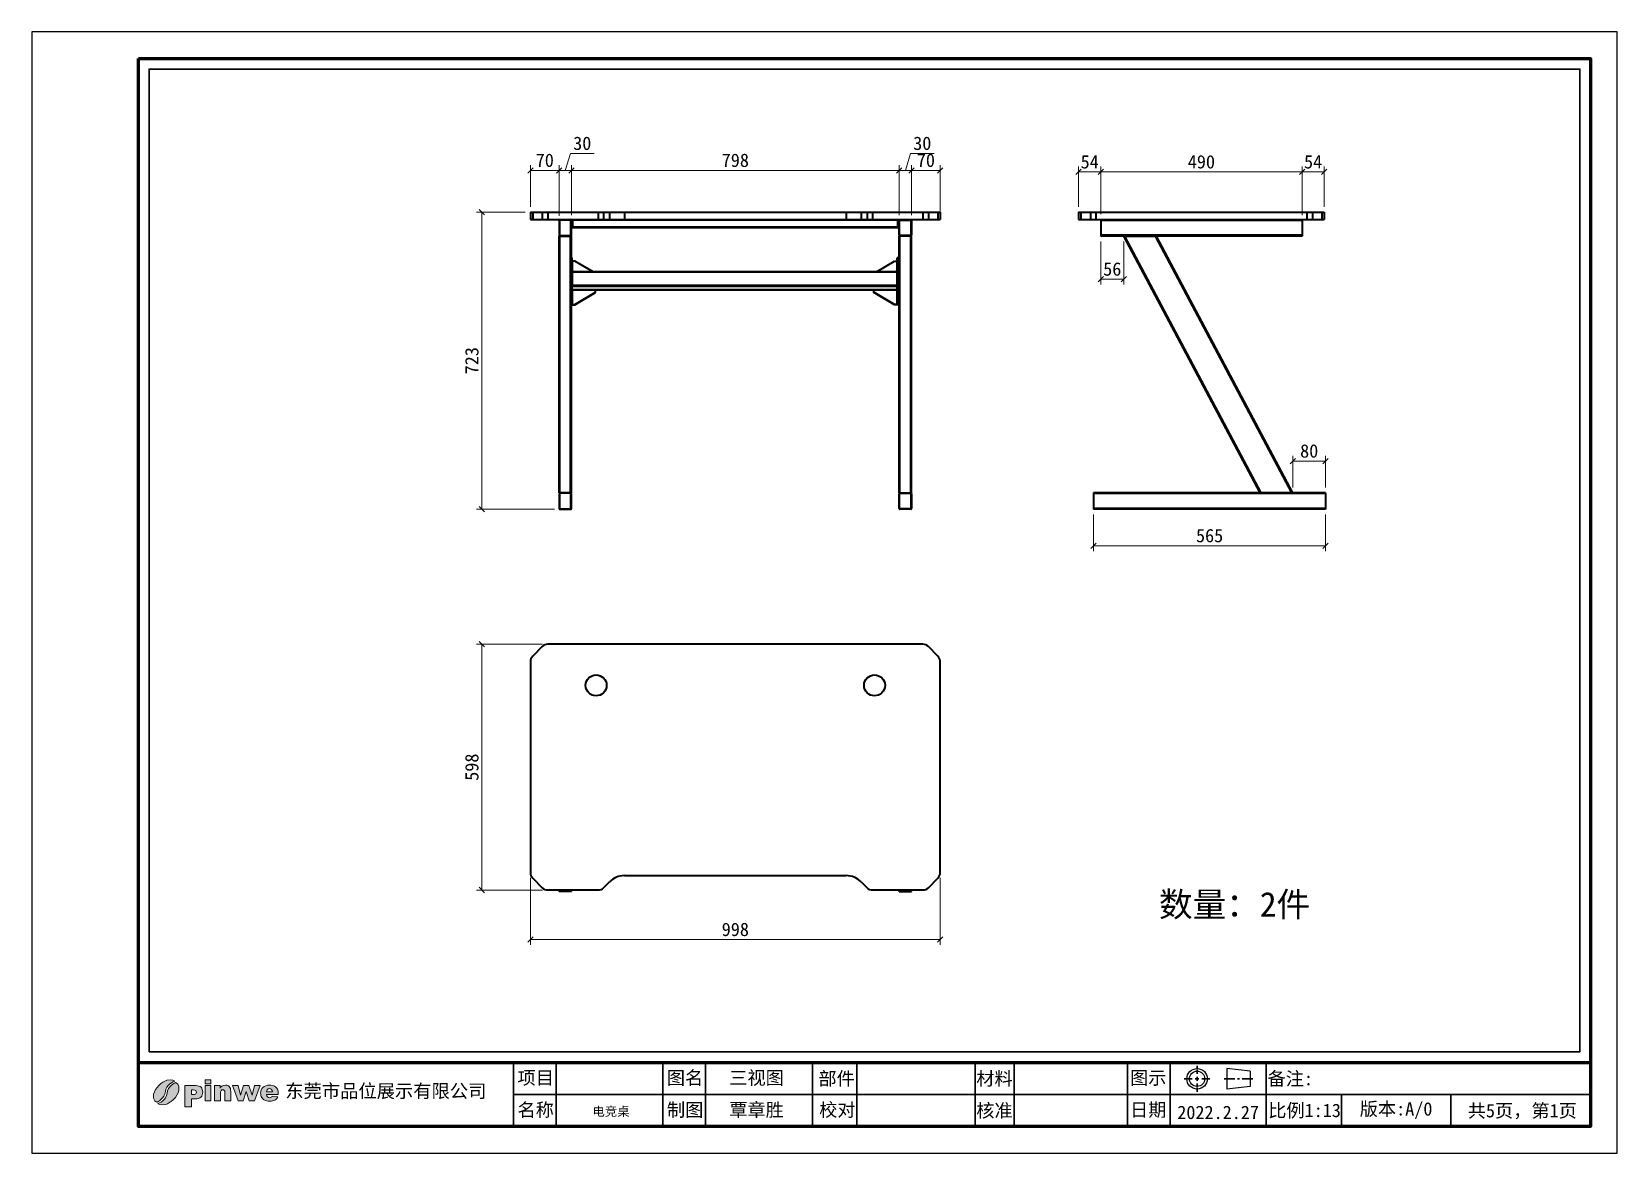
# Model space of a CAD drawing. Header units: inches. Extents: x 21728 to 86065, y -20660 to 1996.
# Drawn here: x 72700 to 76561, y -11363 to -8633 of the extents above; entities that cross this region are included whole.
import ezdxf

# ---------------------------------------------------------------- set-up
doc = ezdxf.new("R2010")
doc.units = ezdxf.units.IN
doc.header["$MEASUREMENT"] = 0
doc.linetypes.add('CENTER2', pattern=[28.575, 19.05, -3.175, 3.175, -3.175])
doc.layers.add('_U+56FE_U+5C42 1', color=7, linetype='Continuous')
doc.layers.add('图框', color=5, linetype='Continuous', lineweight=60)
doc.layers.add('轮廓线', color=7, linetype='Continuous', lineweight=30)
doc.styles.add('ee', font='simfang.ttf')
doc.styles.get("Standard").update_dxf_attribs({"font": 'arial.ttf'})
doc.styles.add('宋体', font='')
doc.styles.add('样式 1', font='')
doc.styles.get('宋体').set_extended_font_data('SimSun')
doc.styles.get('样式 1').set_extended_font_data('SimSun')
doc.dimstyles.new('1-13', dxfattribs={"dimscale": 13, "dimtxt": 2.5, "dimasz": 1, "dimexe": 1, "dimexo": 1, "dimtad": 1, "dimdec": 1, "dimdsep": 46, "dimtxsty": '宋体', "dimblk": 'OBLIQUE', "dimcen": 2.5, "dimclrd": 3, "dimclre": 3, "dimclrt": 256, "dimadec": 0, "dimazin": 0, "dimtfac": 1, "dimtdec": 1, "dimtmove": 1, "dimatfit": 3, "dimfxl": 0, "dimlwd": 9, "dimlwe": 9, "dimarcsym": 0})

msp = doc.modelspace()

# ---------------------------------------------------------------- texts
at = {"color": 7, "lineweight": 15, "insert": (75445.28, -10710.83), "char_height": 60, "width": 627.26, "attachment_point": 4, "style": 'ee'}
msp.add_mtext('\\P数量：2件', dxfattribs=at)
at = {"insert": (73317.56, -11195.44, 4.19), "char_height": 32.6475, "width": 2159.7973, "attachment_point": 1}
msp.add_mtext('{\\fSimSun|b0|i0|c134|p2;东莞市品位展示有限公司}', dxfattribs=at)
at = {"layer": '轮廓线', "attachment_point": 5, "style": '样式 1'}
for s, insert, char_height, width in [('{\\fSimSun|b1|i0|c134|p2;项目}', (73927.49, -11181.34), 32.5, 243.381), ('{\\fSimSun|b1|i0|c134|p2;图名}', (74291.09, -11181.34), 32.5, 243.381), ('{\\fSimSun|b1|i0|c134|p2;三视图}', (74465.28, -11181.34), 32.5, 243.381), ('{\\fSimSun|b1|i0|c134|p2;部件}', (74660.22, -11183.29), 32.5, 243.381), ('{\\fSimSun|b1|i0|c134|p2;材料}', (75044.67, -11183.18), 32.5, 243.381), ('{\\fSimSun|b1|i0|c134|p2;图示}', (75418.96, -11181.34), 32.5, 243.381), ('{\\fSimSun|b1|i0|c134|p2;备注:}', (75764.81, -11183.4), 32.5, 243.381), ('{\\fSimSun|b1|i0|c134|p2;版本:A/0}', (76022.56, -11259.34), 32.5, 266.0746), ('{\\fSimSun|b1|i0|c134|p2;名称}', (73927.42, -11259.34), 32.5, 243.381), ('{\\fSimSun|b1|i0|c134|p2;电竞桌}', (74110.88, -11262.54), 22.1, 287.4783), ('{\\fSimSun|b1|i0|c134|p2;制图}', (74291.42, -11259.34), 32.5, 243.381), ('{\\fSimSun|b1|i0|c134|p2;覃章胜}', (74465.28, -11259.34), 32.5, 243.381), ('{\\fSimSun|b1|i0|c134|p2;校对}', (74662.07, -11259.34), 32.5, 243.381), ('{\\fSimSun|b1|i0|c134|p2;核准}', (75044.67, -11261.18), 32.5, 243.381), ('{\\fSimSun|b1|i0|c134|p2;日期}', (75418.96, -11259.34), 32.5, 243.381), ('{\\fSimSun|b1|i0|c134|p2;2022.2.27}', (75589.22, -11264.06), 32.5, 234), ('{\\fSimSun|b1|i0|c134|p2;比例1:13}', (75799.66, -11260.79), 32.5, 220.1581), ('{\\fSimSun|b1|i0|c134|p2;共5页，第1页}', (76329.92, -11262.04), 32.5, 373.8129)]:
    msp.add_mtext(s, dxfattribs=dict(at, insert=insert, char_height=char_height, width=width))

# ---------------------------------------------------------------- blocks, each defined once
blk = doc.blocks.new('_Oblique')
at = {"color": 0, "linetype": 'ByBlock', "lineweight": -2}
blk.add_line((-0.5, -0.5), (0.5, 0.5), dxfattribs=at)
blk = doc.blocks.new('*D232')
at = {"color": 3, "lineweight": 9, "transparency": 16777216}
for p, q in [((73914.6, -10693.2), (73914.6, -10855.9)), ((74912.6, -10693.2), (74912.6, -10855.9)), ((73914.6, -10842.9), (74912.6, -10842.9))]:
    blk.add_line(p, q, dxfattribs=at)
at = {"layer": 'Defpoints', "color": 0, "transparency": 16777216}
for p in [(73914.6, -10680.2), (74912.6, -10680.2), (74912.6, -10842.9)]:
    blk.add_point(p, dxfattribs=at)
at = {"color": 3, "lineweight": 9, "transparency": 16777216, "xscale": 13, "yscale": 13, "zscale": 13, "rotation": 180}
blk.add_blockref('_Oblique', (73914.6, -10842.9), dxfattribs=at)
at = {"color": 3, "lineweight": 9, "transparency": 16777216, "xscale": 13, "yscale": 13, "zscale": 13}
blk.add_blockref('_Oblique', (74912.6, -10842.9), dxfattribs=at)
at = {"transparency": 16777216, "insert": (74413.6, -10818.6), "char_height": 32.5, "attachment_point": 5, "style": '宋体'}
blk.add_mtext('998', dxfattribs=at)
blk = doc.blocks.new('*D233')
at = {"color": 3, "lineweight": 9, "transparency": 16777216}
for p, q in [((73943.8, -10124.5), (73783.5, -10124.5)), ((73796.5, -10722.5), (73796.5, -10124.5)), ((73943.8, -10722.5), (73783.5, -10722.5))]:
    blk.add_line(p, q, dxfattribs=at)
at = {"layer": 'Defpoints', "color": 0, "transparency": 16777216}
for p in [(73796.5, -10124.5), (73956.8, -10124.5), (73956.8, -10722.5)]:
    blk.add_point(p, dxfattribs=at)
at = {"color": 3, "lineweight": 9, "transparency": 16777216, "xscale": 13, "yscale": 13, "zscale": 13}
for p, rotation in [((73796.5, -10124.5), 90), ((73796.5, -10722.5), 270)]:
    blk.add_blockref('_Oblique', p, dxfattribs=dict(at, rotation=rotation))
at = {"transparency": 16777216, "insert": (73772.1, -10423.5), "char_height": 32.5, "attachment_point": 5, "rotation": 90, "style": '宋体'}
blk.add_mtext('598', dxfattribs=at)
blk = doc.blocks.new('*D234')
at = {"color": 3, "lineweight": 9, "transparency": 16777216}
for p, q in [((73901.6, -9072.7), (73783.5, -9072.7)), ((73796.5, -9795.7), (73796.5, -9072.7)), ((73973.6, -9795.7), (73783.5, -9795.7))]:
    blk.add_line(p, q, dxfattribs=at)
at = {"layer": 'Defpoints', "color": 0, "transparency": 16777216}
for p in [(73796.5, -9072.7), (73914.6, -9072.7), (73986.6, -9795.7)]:
    blk.add_point(p, dxfattribs=at)
at = {"color": 3, "lineweight": 9, "transparency": 16777216, "xscale": 13, "yscale": 13, "zscale": 13}
for p, rotation in [((73796.5, -9072.7), 90), ((73796.5, -9795.7), 270)]:
    blk.add_blockref('_Oblique', p, dxfattribs=dict(at, rotation=rotation))
at = {"transparency": 16777216, "insert": (73772.1, -9434.2), "char_height": 32.5, "attachment_point": 5, "rotation": 90, "style": '宋体'}
blk.add_mtext('723', dxfattribs=at)
blk = doc.blocks.new('*D235')
at = {"color": 3, "lineweight": 9, "transparency": 16777216}
for p, q in [((75303.5, -9143.6), (75303.5, -9248.6)), ((75359.5, -9143.6), (75359.5, -9248.6)), ((75303.5, -9235.6), (75359.5, -9235.6))]:
    blk.add_line(p, q, dxfattribs=at)
at = {"layer": 'Defpoints', "color": 0, "transparency": 16777216}
for p in [(75303.5, -9130.6), (75359.5, -9130.6), (75359.5, -9235.6)]:
    blk.add_point(p, dxfattribs=at)
at = {"color": 3, "lineweight": 9, "transparency": 16777216, "xscale": 13, "yscale": 13, "zscale": 13, "rotation": 180}
blk.add_blockref('_Oblique', (75303.5, -9235.6), dxfattribs=at)
at = {"color": 3, "lineweight": 9, "transparency": 16777216, "xscale": 13, "yscale": 13, "zscale": 13}
blk.add_blockref('_Oblique', (75359.5, -9235.6), dxfattribs=at)
at = {"transparency": 16777216, "insert": (75331.5, -9211.2), "char_height": 32.5, "attachment_point": 5, "style": '宋体'}
blk.add_mtext('56', dxfattribs=at)
blk = doc.blocks.new('*D236')
at = {"color": 3, "lineweight": 9, "transparency": 16777216}
for p, q in [((75771, -9742.7), (75771, -9665.4)), ((75851, -9678.4), (75771, -9678.4)), ((75851, -9742.7), (75851, -9665.4))]:
    blk.add_line(p, q, dxfattribs=at)
at = {"layer": 'Defpoints', "color": 0, "transparency": 16777216}
for p in [(75771, -9678.4), (75771, -9755.7), (75851, -9755.7)]:
    blk.add_point(p, dxfattribs=at)
at = {"color": 3, "lineweight": 9, "transparency": 16777216, "xscale": 13, "yscale": 13, "zscale": 13, "rotation": 180}
blk.add_blockref('_Oblique', (75771, -9678.4), dxfattribs=at)
at = {"color": 3, "lineweight": 9, "transparency": 16777216, "xscale": 13, "yscale": 13, "zscale": 13}
blk.add_blockref('_Oblique', (75851, -9678.4), dxfattribs=at)
at = {"transparency": 16777216, "insert": (75811, -9654), "char_height": 32.5, "attachment_point": 5, "style": '宋体'}
blk.add_mtext('80', dxfattribs=at)
blk = doc.blocks.new('*D237')
at = {"color": 3, "lineweight": 9, "transparency": 16777216}
for p, q in [((75286, -9808.7), (75286, -9897.4)), ((75851, -9808.7), (75851, -9897.4)), ((75286, -9884.4), (75851, -9884.4))]:
    blk.add_line(p, q, dxfattribs=at)
at = {"layer": 'Defpoints', "color": 0, "transparency": 16777216}
for p in [(75286, -9795.7), (75851, -9795.7), (75851, -9884.4)]:
    blk.add_point(p, dxfattribs=at)
at = {"color": 3, "lineweight": 9, "transparency": 16777216, "xscale": 13, "yscale": 13, "zscale": 13, "rotation": 180}
blk.add_blockref('_Oblique', (75286, -9884.4), dxfattribs=at)
at = {"color": 3, "lineweight": 9, "transparency": 16777216, "xscale": 13, "yscale": 13, "zscale": 13}
blk.add_blockref('_Oblique', (75851, -9884.4), dxfattribs=at)
at = {"transparency": 16777216, "insert": (75568.5, -9860), "char_height": 32.5, "attachment_point": 5, "style": '宋体'}
blk.add_mtext('565', dxfattribs=at)
blk = doc.blocks.new('*D238')
at = {"color": 3, "lineweight": 9, "transparency": 16777216}
for p, q in [((75249.5, -9059.6), (75249.5, -8961.6)), ((75249.5, -8974.6), (75303.5, -8974.6)), ((75303.5, -9077.6), (75303.5, -8961.6))]:
    blk.add_line(p, q, dxfattribs=at)
at = {"layer": 'Defpoints', "color": 0, "transparency": 16777216}
for p in [(75303.5, -8974.6), (75249.5, -9072.6), (75303.5, -9090.6)]:
    blk.add_point(p, dxfattribs=at)
at = {"color": 3, "lineweight": 9, "transparency": 16777216, "xscale": 13, "yscale": 13, "zscale": 13, "rotation": 180}
blk.add_blockref('_Oblique', (75249.5, -8974.6), dxfattribs=at)
at = {"color": 3, "lineweight": 9, "transparency": 16777216, "xscale": 13, "yscale": 13, "zscale": 13}
blk.add_blockref('_Oblique', (75303.5, -8974.6), dxfattribs=at)
at = {"transparency": 16777216, "insert": (75276.5, -8950.2), "char_height": 32.5, "attachment_point": 5, "style": '宋体'}
blk.add_mtext('54', dxfattribs=at)
blk = doc.blocks.new('*D243')
at = {"color": 3, "lineweight": 9, "transparency": 16777216}
for p, q in [((75303.5, -9077.6), (75303.5, -8961.6)), ((75303.5, -8974.6), (75793.5, -8974.6)), ((75793.5, -9079.6), (75793.5, -8961.6))]:
    blk.add_line(p, q, dxfattribs=at)
at = {"layer": 'Defpoints', "color": 0, "transparency": 16777216}
for p in [(75793.5, -8974.6), (75303.5, -9090.6), (75793.5, -9092.6)]:
    blk.add_point(p, dxfattribs=at)
at = {"color": 3, "lineweight": 9, "transparency": 16777216, "xscale": 13, "yscale": 13, "zscale": 13, "rotation": 180}
blk.add_blockref('_Oblique', (75303.5, -8974.6), dxfattribs=at)
at = {"color": 3, "lineweight": 9, "transparency": 16777216, "xscale": 13, "yscale": 13, "zscale": 13}
blk.add_blockref('_Oblique', (75793.5, -8974.6), dxfattribs=at)
at = {"transparency": 16777216, "insert": (75548.5, -8950.2), "char_height": 32.5, "attachment_point": 5, "style": '宋体'}
blk.add_mtext('490', dxfattribs=at)
blk = doc.blocks.new('*D244')
at = {"color": 3, "lineweight": 9, "transparency": 16777216}
for p, q in [((75793.5, -9079.6), (75793.5, -8961.6)), ((75793.5, -8974.6), (75847.5, -8974.6)), ((75847.5, -9059.6), (75847.5, -8961.6))]:
    blk.add_line(p, q, dxfattribs=at)
at = {"layer": 'Defpoints', "color": 0, "transparency": 16777216}
for p in [(75847.5, -8974.6), (75847.5, -9072.6), (75793.5, -9092.6)]:
    blk.add_point(p, dxfattribs=at)
at = {"color": 3, "lineweight": 9, "transparency": 16777216, "xscale": 13, "yscale": 13, "zscale": 13, "rotation": 180}
blk.add_blockref('_Oblique', (75793.5, -8974.6), dxfattribs=at)
at = {"color": 3, "lineweight": 9, "transparency": 16777216, "xscale": 13, "yscale": 13, "zscale": 13}
blk.add_blockref('_Oblique', (75847.5, -8974.6), dxfattribs=at)
at = {"transparency": 16777216, "insert": (75820.5, -8950.2), "char_height": 32.5, "attachment_point": 5, "style": '宋体'}
blk.add_mtext('54', dxfattribs=at)
blk = doc.blocks.new('*D245')
at = {"color": 3, "lineweight": 9, "transparency": 16777216}
for p, q in [((73914.6, -9059.7), (73914.6, -8957.9)), ((73914.6, -8970.9), (73984.6, -8970.9)), ((73984.6, -9081.8), (73984.6, -8957.9))]:
    blk.add_line(p, q, dxfattribs=at)
at = {"layer": 'Defpoints', "color": 0, "transparency": 16777216}
for p in [(73984.6, -8970.9), (73914.6, -9072.7), (73984.6, -9094.8)]:
    blk.add_point(p, dxfattribs=at)
at = {"color": 3, "lineweight": 9, "transparency": 16777216, "xscale": 13, "yscale": 13, "zscale": 13, "rotation": 180}
blk.add_blockref('_Oblique', (73914.6, -8970.9), dxfattribs=at)
at = {"color": 3, "lineweight": 9, "transparency": 16777216, "xscale": 13, "yscale": 13, "zscale": 13}
blk.add_blockref('_Oblique', (73984.6, -8970.9), dxfattribs=at)
at = {"transparency": 16777216, "insert": (73949.6, -8946.5), "char_height": 32.5, "attachment_point": 5, "style": '宋体'}
blk.add_mtext('70', dxfattribs=at)
blk = doc.blocks.new('*D239')
at = {"color": 3, "lineweight": 9, "transparency": 16777216}
for p, q in [((73999.6, -8970.9), (74012, -8929.5)), ((74012, -8929.5), (74069.6, -8929.5)), ((73984.6, -9081.8), (73984.6, -8957.9)), ((73984.6, -8970.9), (74014.6, -8970.9)), ((74014.6, -9079.7), (74014.6, -8957.9))]:
    blk.add_line(p, q, dxfattribs=at)
at = {"layer": 'Defpoints', "color": 0, "transparency": 16777216}
for p in [(74014.6, -8970.9), (73984.6, -9094.8), (74014.6, -9092.7)]:
    blk.add_point(p, dxfattribs=at)
at = {"color": 3, "lineweight": 9, "transparency": 16777216, "xscale": 13, "yscale": 13, "zscale": 13, "rotation": 180}
blk.add_blockref('_Oblique', (73984.6, -8970.9), dxfattribs=at)
at = {"color": 3, "lineweight": 9, "transparency": 16777216, "xscale": 13, "yscale": 13, "zscale": 13}
blk.add_blockref('_Oblique', (74014.6, -8970.9), dxfattribs=at)
at = {"transparency": 16777216, "insert": (74040.8, -8905.1), "char_height": 32.5, "attachment_point": 5, "style": '宋体'}
blk.add_mtext('30', dxfattribs=at)
blk = doc.blocks.new('*D240')
at = {"color": 3, "lineweight": 9, "transparency": 16777216}
for p, q in [((74014.6, -9079.7), (74014.6, -8957.9)), ((74014.6, -8970.9), (74812.6, -8970.9)), ((74812.6, -9079.5), (74812.6, -8957.9))]:
    blk.add_line(p, q, dxfattribs=at)
at = {"layer": 'Defpoints', "color": 0, "transparency": 16777216}
for p in [(74812.6, -8970.9), (74014.6, -9092.7), (74812.6, -9092.5)]:
    blk.add_point(p, dxfattribs=at)
at = {"color": 3, "lineweight": 9, "transparency": 16777216, "xscale": 13, "yscale": 13, "zscale": 13, "rotation": 180}
blk.add_blockref('_Oblique', (74014.6, -8970.9), dxfattribs=at)
at = {"color": 3, "lineweight": 9, "transparency": 16777216, "xscale": 13, "yscale": 13, "zscale": 13}
blk.add_blockref('_Oblique', (74812.6, -8970.9), dxfattribs=at)
at = {"transparency": 16777216, "insert": (74413.6, -8946.5), "char_height": 32.5, "attachment_point": 5, "style": '宋体'}
blk.add_mtext('798', dxfattribs=at)
blk = doc.blocks.new('*D241')
at = {"color": 3, "lineweight": 9, "transparency": 16777216}
for p, q in [((74827.6, -8970.9), (74840, -8929.5)), ((74840, -8929.5), (74897.6, -8929.5)), ((74812.6, -9079.5), (74812.6, -8957.9)), ((74812.6, -8970.9), (74842.6, -8970.9)), ((74842.6, -9079.7), (74842.6, -8957.9))]:
    blk.add_line(p, q, dxfattribs=at)
at = {"layer": 'Defpoints', "color": 0, "transparency": 16777216}
for p in [(74842.6, -8970.9), (74812.6, -9092.5), (74842.6, -9092.7)]:
    blk.add_point(p, dxfattribs=at)
at = {"color": 3, "lineweight": 9, "transparency": 16777216, "xscale": 13, "yscale": 13, "zscale": 13, "rotation": 180}
blk.add_blockref('_Oblique', (74812.6, -8970.9), dxfattribs=at)
at = {"color": 3, "lineweight": 9, "transparency": 16777216, "xscale": 13, "yscale": 13, "zscale": 13}
blk.add_blockref('_Oblique', (74842.6, -8970.9), dxfattribs=at)
at = {"transparency": 16777216, "insert": (74868.8, -8905.1), "char_height": 32.5, "attachment_point": 5, "style": '宋体'}
blk.add_mtext('30', dxfattribs=at)
blk = doc.blocks.new('*D242')
at = {"color": 3, "lineweight": 9, "transparency": 16777216}
for p, q in [((74842.6, -9079.7), (74842.6, -8957.9)), ((74842.6, -8970.9), (74912.6, -8970.9)), ((74912.6, -9077.7), (74912.6, -8957.9))]:
    blk.add_line(p, q, dxfattribs=at)
at = {"layer": 'Defpoints', "color": 0, "transparency": 16777216}
for p in [(74912.6, -8970.9), (74842.6, -9092.7), (74912.6, -9090.7)]:
    blk.add_point(p, dxfattribs=at)
at = {"color": 3, "lineweight": 9, "transparency": 16777216, "xscale": 13, "yscale": 13, "zscale": 13, "rotation": 180}
blk.add_blockref('_Oblique', (74842.6, -8970.9), dxfattribs=at)
at = {"color": 3, "lineweight": 9, "transparency": 16777216, "xscale": 13, "yscale": 13, "zscale": 13}
blk.add_blockref('_Oblique', (74912.6, -8970.9), dxfattribs=at)
at = {"transparency": 16777216, "insert": (74877.6, -8946.5), "char_height": 32.5, "attachment_point": 5, "style": '宋体'}
blk.add_mtext('70', dxfattribs=at)

# ---------------------------------------------------------------- dimensions: what is measured, and where the dimension line sits
at = {"color": 1}
for base, p1, p2, picture, middle in [((74014.56, -8970.9), (73984.56, -9094.81), (74014.56, -9092.7), '*D239', (74020.11, -8905.09)), ((74842.56, -8970.9), (74812.56, -9092.54), (74842.56, -9092.7), '*D241', (74848.12, -8905.09)), ((73984.56, -8970.9), (73914.56, -9072.7), (73984.56, -9094.81), '*D245', (73949.56, -8946.52)), ((74812.56, -8970.9), (74014.56, -9092.7), (74812.56, -9092.54), '*D240', (74413.56, -8946.52)), ((74912.56, -8970.9), (74842.56, -9092.7), (74912.56, -9090.7), '*D242', (74877.56, -8946.52)), ((75793.53, -8974.59), (75303.53, -9090.6), (75793.53, -9092.6), '*D243', (75548.53, -8950.22)), ((75771, -9678.38), (75851, -9755.71), (75771, -9755.71), '*D236', (75811, -9654)), ((75851, -9884.39), (75286, -9795.71), (75851, -9795.71), '*D237', (75568.5, -9860.01)), ((74912.56, -10842.93), (73914.56, -10680.18), (74912.56, -10680.18), '*D232', (74413.56, -10818.55))]:
    dim = msp.add_linear_dim(base=base, p1=p1, p2=p2, dimstyle='1-13', dxfattribs=at)
    dim.commit()
    dim.dimension.update_dxf_attribs({"geometry": picture, "text_midpoint": middle})
for base, p1, p2, picture, middle in [((75303.53, -8974.59), (75249.53, -9072.6), (75303.53, -9090.6), '*D238', (75276.53, -8974.59)), ((75847.53, -8974.59), (75793.53, -9092.6), (75847.53, -9072.6), '*D244', (75820.53, -8974.59)), ((75359.53, -9235.57), (75303.53, -9130.6), (75359.53, -9130.6), '*D235', (75331.53, -9235.57))]:
    dim = msp.add_linear_dim(base=base, p1=p1, p2=p2, dimstyle='1-13', dxfattribs=at)
    dim.commit()
    dim.dimension.update_dxf_attribs({"geometry": picture, "text_midpoint": middle, "dimtype": 160})
for base, p1, p2, picture, middle in [((73796.45, -9072.7), (73986.56, -9795.71), (73914.56, -9072.7), '*D234', (73772.08, -9434.21)), ((73796.45, -10124.46), (73956.84, -10722.46), (73956.84, -10124.46), '*D233', (73772.08, -10423.46))]:
    dim = msp.add_linear_dim(base=base, p1=p1, p2=p2, angle=90, dimstyle='1-13', dxfattribs=at)
    dim.commit()
    dim.dimension.update_dxf_attribs({"geometry": picture, "text_midpoint": middle})

# ---------------------------------------------------------------- hatches: boundary and pattern name
h = msp.add_hatch(color=256)
h.dxf.hatch_style = 1
edge = h.paths.add_edge_path()
edge.add_spline(control_points=[(73300.75, -11220.55), (73300.75, -11220.55), (73272.19, -11220.55), (73272.19, -11220.55), (73272.45, -11222.83), (73273.06, -11224.53), (73274.05, -11225.65), (73275.42, -11227.26), (73277.23, -11228.06), (73279.44, -11228.06), (73280.85, -11228.06), (73282.19, -11227.72), (73283.44, -11227.02), (73284.21, -11226.58), (73285.05, -11225.81), (73285.93, -11224.7), (73285.93, -11224.7), (73299.96, -11225.99), (73299.96, -11225.99), (73297.81, -11229.71), (73295.22, -11232.39), (73292.19, -11234), (73289.16, -11235.62), (73284.81, -11236.43), (73279.15, -11236.43), (73274.22, -11236.43), (73270.35, -11235.74), (73267.53, -11234.35), (73264.71, -11232.96), (73262.38, -11230.76), (73260.52, -11227.74), (73258.67, -11224.71), (73257.74, -11221.16), (73257.74, -11217.08), (73257.74, -11211.27), (73259.6, -11206.56), (73263.32, -11202.97), (73267.03, -11199.38), (73272.17, -11197.58), (73278.72, -11197.58), (73284.04, -11197.58), (73288.22, -11198.39), (73291.3, -11200), (73294.38, -11201.61), (73296.73, -11203.93), (73298.34, -11207), (73299.95, -11210.05), (73300.75, -11214.04), (73300.75, -11218.94), (73300.75, -11218.94), (73300.75, -11220.55), (73300.75, -11220.55)], knot_values=[0, 0, 0, 0, 1, 1, 1, 2, 2, 2, 3, 3, 3, 4, 4, 4, 5, 5, 5, 6, 6, 6, 7, 7, 7, 8, 8, 8, 9, 9, 9, 10, 10, 10, 11, 11, 11, 12, 12, 12, 13, 13, 13, 14, 14, 14, 15, 15, 15, 16, 16, 16, 17, 17, 17, 17], degree=3, periodic=0)
edge = h.paths.add_edge_path(flags=16)
edge.add_spline(control_points=[(73286.29, -11213.75), (73286.02, -11210.98), (73285.26, -11209), (73284.06, -11207.81), (73282.85, -11206.62), (73281.28, -11206.02), (73279.31, -11206.02), (73277.05, -11206.02), (73275.23, -11206.93), (73273.87, -11208.73), (73273.02, -11209.85), (73272.47, -11211.52), (73272.23, -11213.75), (73272.23, -11213.75), (73286.29, -11213.75), (73286.29, -11213.75)], knot_values=[0, 0, 0, 0, 1, 1, 1, 2, 2, 2, 3, 3, 3, 4, 4, 4, 5, 5, 5, 5], degree=3, periodic=0)
h.paths.add_polyline_path([(73188.88, -11198.43), (73202.63, -11198.43), (73208.6, -11221.75), (73216.19, -11198.43), (73228.93, -11198.43), (73236.78, -11221.79), (73242.76, -11198.43), (73256.43, -11198.43), (73242.78, -11235.58), (73230.13, -11235.58), (73222.62, -11213.22), (73215.35, -11235.58), (73202.64, -11235.58)])
edge = h.paths.add_edge_path()
edge.add_spline(control_points=[(73145.54, -11198.43), (73145.54, -11198.43), (73158.8, -11198.43), (73158.8, -11198.43), (73158.8, -11198.43), (73158.8, -11204.48), (73158.8, -11204.48), (73160.78, -11202), (73162.78, -11200.24), (73164.8, -11199.17), (73166.83, -11198.11), (73169.29, -11197.58), (73172.2, -11197.58), (73176.13, -11197.58), (73179.2, -11198.74), (73181.43, -11201.09), (73183.65, -11203.43), (73184.76, -11207.06), (73184.76, -11211.96), (73184.76, -11211.96), (73184.76, -11235.58), (73184.76, -11235.58), (73184.76, -11235.58), (73170.44, -11235.58), (73170.44, -11235.58), (73170.44, -11235.58), (73170.44, -11215.14), (73170.44, -11215.14), (73170.44, -11212.81), (73170.01, -11211.16), (73169.16, -11210.19), (73168.3, -11209.23), (73167.09, -11208.74), (73165.54, -11208.74), (73163.84, -11208.74), (73162.44, -11209.4), (73161.38, -11210.7), (73160.32, -11212.01), (73159.78, -11214.35), (73159.78, -11217.73), (73159.78, -11217.73), (73159.78, -11235.58), (73159.78, -11235.58), (73159.78, -11235.58), (73145.54, -11235.58), (73145.54, -11235.58), (73145.54, -11235.58), (73145.54, -11198.43), (73145.54, -11198.43)], knot_values=[0, 0, 0, 0, 1, 1, 1, 2, 2, 2, 3, 3, 3, 4, 4, 4, 5, 5, 5, 6, 6, 6, 7, 7, 7, 8, 8, 8, 9, 9, 9, 10, 10, 10, 11, 11, 11, 12, 12, 12, 13, 13, 13, 14, 14, 14, 15, 15, 15, 16, 16, 16, 16], degree=3, periodic=0)
h.paths.add_polyline_path([(73122.46, -11184.34), (73136.7, -11184.34), (73136.7, -11194), (73122.46, -11194)])
h.paths.add_polyline_path([(73122.46, -11198.43), (73136.7, -11198.43), (73136.7, -11235.58), (73122.46, -11235.58)])
edge = h.paths.add_edge_path()
edge.add_spline(control_points=[(73073.26, -11198.69), (73073.26, -11198.69), (73099.6, -11198.69), (73099.6, -11198.69), (73105.33, -11198.69), (73109.63, -11200.05), (73112.49, -11202.78), (73115.34, -11205.51), (73116.77, -11209.4), (73116.77, -11214.44), (73116.77, -11219.62), (73115.21, -11223.68), (73112.1, -11226.59), (73108.98, -11229.51), (73104.22, -11230.96), (73097.83, -11230.96), (73097.83, -11230.96), (73089.15, -11230.96), (73089.15, -11230.96), (73089.15, -11230.96), (73089.15, -11249.93), (73089.15, -11249.93), (73089.15, -11249.93), (73073.26, -11249.93), (73073.26, -11249.93), (73073.26, -11249.93), (73073.26, -11198.69), (73073.26, -11198.69)], knot_values=[0, 0, 0, 0, 1, 1, 1, 2, 2, 2, 3, 3, 3, 4, 4, 4, 5, 5, 5, 6, 6, 6, 7, 7, 7, 8, 8, 8, 9, 9, 9, 9], degree=3, periodic=0)
edge = h.paths.add_edge_path(flags=16)
edge.add_spline(control_points=[(73089.15, -11220.59), (73089.15, -11220.59), (73093.05, -11220.59), (73093.05, -11220.59), (73096.13, -11220.59), (73098.29, -11220.05), (73099.53, -11218.99), (73100.77, -11217.93), (73101.39, -11216.57), (73101.39, -11214.91), (73101.39, -11213.3), (73100.85, -11211.94), (73099.76, -11210.82), (73098.69, -11209.7), (73096.66, -11209.14), (73093.68, -11209.14), (73093.68, -11209.14), (73089.15, -11209.14), (73089.15, -11209.14), (73089.15, -11209.14), (73089.15, -11220.59), (73089.15, -11220.59)], knot_values=[0, 0, 0, 0, 1, 1, 1, 2, 2, 2, 3, 3, 3, 4, 4, 4, 5, 5, 5, 6, 6, 6, 7, 7, 7, 7], degree=3, periodic=0)
edge = h.paths.add_edge_path()
edge.add_spline(control_points=[(73006.98, -11242.23), (73006.98, -11242.23), (73014.04, -11248.31), (73026.19, -11244.66), (73038.33, -11241.02), (73055.13, -11226.39), (73058.55, -11210.49), (73061.97, -11194.6), (73050.59, -11191.12), (73050.59, -11191.12), (73050.59, -11191.12), (73030.71, -11200.39), (73029.72, -11217.06), (73028.73, -11233.73), (73010.07, -11242.01), (73006.98, -11242.23)], knot_values=[0, 0, 0, 0, 1, 1, 1, 2, 2, 2, 3, 3, 3, 4, 4, 4, 5, 5, 5, 5], degree=3, periodic=0)
edge = h.paths.add_edge_path()
edge.add_spline(control_points=[(73048.6, -11188.09), (73048.6, -11188.09), (73041.53, -11182.02), (73029.39, -11185.66), (73017.25, -11189.3), (73000.45, -11203.93), (72997.03, -11219.83), (72993.6, -11235.73), (73004.99, -11239.2), (73004.99, -11239.2), (73004.99, -11239.2), (73024.86, -11229.93), (73025.86, -11213.26), (73026.85, -11196.59), (73045.51, -11188.31), (73048.6, -11188.09)], knot_values=[0, 0, 0, 0, 1, 1, 1, 2, 2, 2, 3, 3, 3, 4, 4, 4, 5, 5, 5, 5], degree=3, periodic=0)

# ---------------------------------------------------------------- linework, layer by layer
at = {"color": 7, "linetype": 'Continuous', "lineweight": 35}
for p, q in [((73914.56, -9072.7), (73914.56, -9090.7)), ((73914.56, -9072.7), (73920.12, -9072.7)), ((73920.12, -9072.7), (73920.12, -9090.7)), ((73920.12, -9072.7), (73943.41, -9072.7)), ((73943.41, -9072.7), (73943.41, -9090.7)), ((73943.41, -9072.7), (73956.84, -9072.7)), ((73956.84, -9072.7), (73956.84, -9090.7)), ((73956.84, -9072.7), (74079.41, -9072.7)), ((74079.41, -9072.7), (74079.41, -9090.7)), ((74079.41, -9072.7), (74092.85, -9072.7)), ((74092.85, -9072.7), (74092.85, -9090.7)), ((74092.85, -9072.7), (74107.35, -9072.7)), ((74107.35, -9072.7), (74107.35, -9090.7)), ((74107.35, -9072.7), (74143.41, -9072.7)), ((74143.41, -9072.7), (74143.41, -9090.7)), ((74143.41, -9072.7), (74683.7, -9072.7)), ((74683.7, -9072.7), (74683.7, -9090.7)), ((74683.7, -9072.7), (74719.77, -9072.7)), ((74719.77, -9072.7), (74719.77, -9090.7)), ((74719.77, -9072.7), (74734.26, -9072.7)), ((74734.26, -9072.7), (74734.26, -9090.7)), ((74734.26, -9072.7), (74747.7, -9072.7)), ((74747.7, -9072.7), (74747.7, -9090.7)), ((74747.7, -9072.7), (74870.27, -9072.7)), ((74870.27, -9072.7), (74870.27, -9090.7)), ((74870.27, -9072.7), (74883.71, -9072.7)), ((74883.71, -9072.7), (74883.71, -9090.7)), ((74883.71, -9072.7), (74906.99, -9072.7)), ((74906.99, -9072.7), (74906.99, -9090.7)), ((74906.99, -9072.7), (74912.56, -9072.7)), ((74912.56, -9072.7), (74912.56, -9090.7)), ((75249.53, -9072.6), (75249.53, -9090.6)), ((75249.53, -9072.6), (75255.09, -9072.6)), ((75255.09, -9072.6), (75255.09, -9090.6)), ((75255.09, -9072.6), (75278.38, -9072.6)), ((75278.38, -9072.6), (75278.38, -9090.6)), ((75278.38, -9072.6), (75291.81, -9072.6)), ((75291.81, -9072.6), (75291.81, -9090.6)), ((75291.81, -9072.6), (75805.25, -9072.6)), ((75805.25, -9072.6), (75805.25, -9090.6)), ((75805.25, -9072.6), (75818.68, -9072.6)), ((75818.68, -9072.6), (75818.68, -9090.6)), ((75818.68, -9072.6), (75841.96, -9072.6)), ((75841.96, -9072.6), (75841.96, -9090.6)), ((75841.96, -9072.6), (75847.53, -9072.6)), ((75847.53, -9072.6), (75847.53, -9090.6)), ((73914.56, -9090.7), (73920.12, -9090.7)), ((73920.12, -9090.7), (73943.41, -9090.7)), ((73943.41, -9090.7), (73956.84, -9090.7)), ((73956.84, -9090.7), (74079.41, -9090.7)), ((73984.56, -9092.7), (73984.56, -9128.7)), ((73985.76, -9092.7), (73985.76, -9128.7)), ((74012.56, -9091.9), (73986.56, -9091.9)), ((74013.36, -9128.7), (74013.36, -9092.7)), ((74014.56, -9128.7), (74014.56, -9092.7)), ((74016.06, -9105.7), (74016.06, -9090.7)), ((74016.06, -9105.7), (74018.06, -9105.7)), ((74016.06, -9110.7), (74016.06, -9105.7)), ((74018.06, -9110.7), (74016.06, -9110.7)), ((74018.06, -9105.7), (74018.06, -9090.7)), ((74809.06, -9092.1), (74018.06, -9092.1)), ((74018.06, -9105.7), (74018.06, -9110.7)), ((74809.06, -9109.3), (74018.06, -9109.3)), ((74809.06, -9110.7), (74018.06, -9110.7)), ((74079.41, -9090.7), (74092.85, -9090.7)), ((74092.85, -9090.7), (74107.35, -9090.7)), ((74107.35, -9090.7), (74143.41, -9090.7)), ((74143.41, -9090.7), (74683.7, -9090.7)), ((74683.7, -9090.7), (74719.77, -9090.7)), ((74719.77, -9090.7), (74734.26, -9090.7)), ((74734.26, -9090.7), (74747.7, -9090.7)), ((74747.7, -9090.7), (74870.27, -9090.7)), ((74809.06, -9105.7), (74809.06, -9090.7)), ((74809.06, -9105.7), (74809.06, -9110.7)), ((74811.06, -9105.7), (74809.06, -9105.7)), ((74809.06, -9110.7), (74811.06, -9110.7)), ((74811.06, -9105.7), (74811.06, -9090.7)), ((74811.06, -9110.7), (74811.06, -9105.7)), ((74812.56, -9128.7), (74812.56, -9092.7)), ((74813.76, -9128.7), (74813.76, -9092.7)), ((74814.56, -9091.9), (74840.56, -9091.9)), ((74841.36, -9092.7), (74841.36, -9128.7)), ((74842.56, -9092.7), (74842.56, -9128.7)), ((74870.27, -9090.7), (74883.71, -9090.7)), ((74883.71, -9090.7), (74906.99, -9090.7)), ((74906.99, -9090.7), (74912.56, -9090.7)), ((75249.53, -9090.6), (75255.09, -9090.6)), ((75255.09, -9090.6), (75278.38, -9090.6)), ((75278.38, -9090.6), (75291.81, -9090.6)), ((75291.81, -9090.6), (75805.25, -9090.6)), ((75303.53, -9090.6), (75303.53, -9092.6)), ((75793.53, -9092.6), (75303.53, -9092.6)), ((75303.53, -9092.6), (75303.53, -9128.6)), ((75793.53, -9090.6), (75793.53, -9092.6)), ((75793.53, -9092.6), (75793.53, -9128.6)), ((75805.25, -9090.6), (75818.68, -9090.6)), ((75818.68, -9090.6), (75841.96, -9090.6)), ((75841.96, -9090.6), (75847.53, -9090.6)), ((73984.56, -9755.71), (73984.56, -9130.7)), ((73986.56, -9130.7), (73984.56, -9130.7)), ((73986.56, -9129.5), (74012.56, -9129.5)), ((73986.56, -9755.71), (73986.56, -9130.7)), ((73986.56, -9130.7), (74012.56, -9130.7)), ((74012.56, -9755.71), (74012.56, -9130.7)), ((74014.56, -9130.7), (74012.56, -9130.7)), ((74014.56, -9755.71), (74014.56, -9130.7)), ((74812.56, -9130.7), (74814.56, -9130.7)), ((74812.56, -9755.71), (74812.56, -9130.7)), ((74840.56, -9129.5), (74814.56, -9129.5)), ((74814.56, -9755.71), (74814.56, -9130.7)), ((74840.56, -9130.7), (74814.56, -9130.7)), ((74840.56, -9130.7), (74842.56, -9130.7)), ((74840.56, -9755.71), (74840.56, -9130.7)), ((74842.56, -9755.71), (74842.56, -9130.7)), ((75793.53, -9128.6), (75303.53, -9128.6)), ((75303.53, -9128.6), (75303.53, -9130.6)), ((75359.53, -9130.6), (75303.53, -9130.6)), ((75691.73, -9755.71), (75359.53, -9130.6)), ((75361.79, -9130.6), (75359.53, -9130.6)), ((75694, -9755.71), (75361.79, -9130.6)), ((75361.79, -9130.6), (75436.54, -9130.6)), ((75768.74, -9755.71), (75436.54, -9130.6)), ((75438.8, -9130.6), (75436.54, -9130.6)), ((75771, -9755.71), (75438.8, -9130.6)), ((75793.53, -9130.6), (75438.8, -9130.6)), ((75793.53, -9128.6), (75793.53, -9130.6)), ((74016.56, -9183.81), (74014.56, -9183.81)), ((74016.56, -9186.46), (74014.56, -9186.46)), ((74016.56, -9186.46), (74016.56, -9183.81)), ((74016.56, -9283.59), (74016.56, -9186.46)), ((74809.56, -9183.81), (74807.56, -9183.81)), ((74807.56, -9186.46), (74807.56, -9183.81)), ((74807.56, -9186.46), (74809.56, -9186.46)), ((74807.56, -9283.59), (74807.56, -9186.46)), ((74809.56, -9186.46), (74809.56, -9183.81)), ((74809.56, -9283.59), (74809.56, -9186.46)), ((74807.56, -9217.86), (74016.56, -9217.86)), ((74807.56, -9218.6), (74016.56, -9218.6)), ((74016.56, -9218.6), (74016.56, -9251.45)), ((74022.56, -9191.52), (74016.76, -9191.52)), ((74067.03, -9217.86), (74022.56, -9191.52)), ((74757.08, -9217.86), (74801.56, -9191.52)), ((74801.56, -9191.52), (74807.36, -9191.52)), ((74807.56, -9218.6), (74807.56, -9251.45)), ((74807.56, -9251.45), (74016.56, -9251.45)), ((74807.56, -9253.35), (74016.56, -9253.35)), ((74807.56, -9261.42), (74016.56, -9261.42)), ((74016.56, -9261.58), (74807.56, -9261.58)), ((74073.26, -9267.47), (74073.26, -9261.58)), ((74750.85, -9267.47), (74750.85, -9261.58)), ((74016.56, -9283.59), (74014.56, -9283.59)), ((74016.56, -9290.36), (74014.56, -9290.36)), ((74016.56, -9297.4), (74014.56, -9297.4)), ((74016.56, -9290.36), (74016.56, -9283.59)), ((74016.56, -9297.4), (74016.56, -9290.36)), ((74016.76, -9297.49), (74016.76, -9298.43)), ((74016.76, -9297.49), (74022.56, -9297.49)), ((74016.76, -9298.43), (74022.56, -9298.43)), ((74022.56, -9297.49), (74073.26, -9267.47)), ((74022.56, -9298.43), (74073.26, -9268.4)), ((74022.56, -9298.43), (74022.56, -9297.49)), ((74073.26, -9268.4), (74073.26, -9267.47)), ((74750.85, -9268.4), (74750.85, -9267.47)), ((74801.56, -9297.49), (74750.85, -9267.47)), ((74801.56, -9298.43), (74750.85, -9268.4)), ((74801.56, -9298.43), (74801.56, -9297.49)), ((74807.36, -9297.49), (74801.56, -9297.49)), ((74807.36, -9298.43), (74801.56, -9298.43)), ((74807.36, -9297.49), (74807.36, -9298.43)), ((74807.56, -9283.59), (74809.56, -9283.59)), ((74807.56, -9290.36), (74807.56, -9283.59)), ((74807.56, -9290.36), (74809.56, -9290.36)), ((74807.56, -9297.4), (74807.56, -9290.36)), ((74807.56, -9297.4), (74809.56, -9297.4)), ((74809.56, -9290.36), (74809.56, -9283.59)), ((74809.56, -9297.4), (74809.56, -9290.36)), ((73984.56, -9755.71), (73986.56, -9755.71)), ((73984.56, -9757.71), (73984.56, -9793.71)), ((73985.76, -9757.71), (73985.76, -9793.71)), ((74012.56, -9755.71), (73986.56, -9755.71)), ((74012.56, -9756.91), (73986.56, -9756.91)), ((74012.56, -9755.71), (74014.56, -9755.71)), ((74013.36, -9793.71), (74013.36, -9757.71)), ((74014.56, -9793.71), (74014.56, -9757.71)), ((74814.56, -9755.71), (74812.56, -9755.71)), ((74812.56, -9793.71), (74812.56, -9757.71)), ((74813.76, -9793.71), (74813.76, -9757.71)), ((74814.56, -9755.71), (74840.56, -9755.71)), ((74814.56, -9756.91), (74840.56, -9756.91)), ((74842.56, -9755.71), (74840.56, -9755.71)), ((74841.36, -9757.71), (74841.36, -9793.71)), ((74842.56, -9757.71), (74842.56, -9793.71)), ((75691.73, -9755.71), (75286, -9755.71)), ((75286, -9755.71), (75286, -9757.71)), ((75851, -9757.71), (75286, -9757.71)), ((75286, -9757.71), (75286, -9793.71)), ((75691.73, -9755.71), (75694, -9755.71)), ((75768.74, -9755.71), (75694, -9755.71)), ((75768.74, -9755.71), (75771, -9755.71)), ((75851, -9755.71), (75771, -9755.71)), ((75851, -9755.71), (75851, -9757.71)), ((75851, -9757.71), (75851, -9793.71)), ((73986.56, -9794.51), (74012.56, -9794.51)), ((73986.56, -9795.71), (74012.56, -9795.71)), ((74840.56, -9794.51), (74814.56, -9794.51)), ((74840.56, -9795.71), (74814.56, -9795.71)), ((75851, -9793.71), (75286, -9793.71)), ((75286, -9793.71), (75286, -9795.71)), ((75851, -9795.71), (75286, -9795.71)), ((75851, -9793.71), (75851, -9795.71)), ((73943.41, -10130.03), (73920.12, -10153.31)), ((74870.27, -10124.46), (73956.84, -10124.46)), ((74906.99, -10153.31), (74883.71, -10130.03)), ((73914.56, -10166.75), (73914.56, -10680.18)), ((74912.56, -10680.18), (74912.56, -10166.75)), ((73920.12, -10693.61), (73943.41, -10716.9)), ((74143.41, -10687.46), (74683.7, -10687.46)), ((74883.71, -10716.9), (74906.99, -10693.61)), ((73956.84, -10722.46), (74079.41, -10722.46)), ((73984.56, -10725.94), (73984.56, -10722.46)), ((73986.56, -10725.94), (73984.56, -10725.94)), ((74012.56, -10725.94), (73986.56, -10725.94)), ((74014.56, -10725.94), (74012.56, -10725.94)), ((74014.56, -10725.94), (74014.56, -10722.46)), ((74092.85, -10716.9), (74107.35, -10702.4)), ((74719.77, -10702.4), (74734.26, -10716.9)), ((74747.7, -10722.46), (74870.27, -10722.46)), ((74812.56, -10725.94), (74812.56, -10722.46)), ((74812.56, -10725.94), (74814.56, -10725.94)), ((74814.56, -10725.94), (74840.56, -10725.94)), ((74840.56, -10725.94), (74842.56, -10725.94)), ((74842.56, -10725.94), (74842.56, -10722.46))]:
    msp.add_line(p, q, dxfattribs=at)
at = {"color": 8, "linetype": 'Continuous', "lineweight": 35}
for p, q in [((74016.76, -9217.86), (74016.76, -9191.52)), ((74807.36, -9217.86), (74807.36, -9191.52)), ((74016.76, -9297.49), (74016.76, -9261.58)), ((74807.36, -9297.49), (74807.36, -9261.58)), ((73986.56, -10725.94), (73986.56, -10722.46)), ((74012.56, -10725.94), (74012.56, -10722.46)), ((74814.56, -10725.94), (74814.56, -10722.46)), ((74840.56, -10725.94), (74840.56, -10722.46))]:
    msp.add_line(p, q, dxfattribs=at)
at = {"color": 14, "lineweight": 25}
for p, q in [((75610.27, -11157.07), (75610.27, -11206.99)), ((75667.47, -11163.31), (75610.27, -11157.07)), ((75667.47, -11163.31), (75667.47, -11200.75)), ((75667.47, -11200.75), (75610.27, -11206.99))]:
    msp.add_line(p, q, dxfattribs=at)
at = {"color": 7, "linetype": 'Continuous', "lineweight": 35, "flags": 128}
for points in [[(74016.76, -9191.52), (74016.72, -9191.52), (74016.68, -9191.52), (74016.65, -9191.51), (74016.62, -9191.5), (74016.59, -9191.48), (74016.57, -9191.47), (74016.56, -9191.45), (74016.56, -9191.43)], [(74807.36, -9191.52), (74807.4, -9191.52), (74807.43, -9191.52), (74807.47, -9191.51), (74807.5, -9191.5), (74807.52, -9191.48), (74807.54, -9191.47), (74807.55, -9191.45), (74807.56, -9191.43)], [(74014.56, -9297.4), (74014.6, -9297.6), (74014.72, -9297.79), (74014.93, -9297.97), (74015.2, -9298.13), (74015.53, -9298.25), (74015.91, -9298.35), (74016.33, -9298.41), (74016.76, -9298.43)], [(74016.56, -9297.4), (74016.56, -9297.41), (74016.57, -9297.43), (74016.59, -9297.45), (74016.62, -9297.46), (74016.65, -9297.47), (74016.68, -9297.48), (74016.72, -9297.49), (74016.76, -9297.49)], [(74807.56, -9297.4), (74807.55, -9297.41), (74807.54, -9297.43), (74807.52, -9297.45), (74807.5, -9297.46), (74807.47, -9297.47), (74807.43, -9297.48), (74807.4, -9297.49), (74807.36, -9297.49)], [(74809.56, -9297.4), (74809.51, -9297.6), (74809.39, -9297.79), (74809.19, -9297.97), (74808.91, -9298.13), (74808.58, -9298.25), (74808.2, -9298.35), (74807.79, -9298.41), (74807.36, -9298.43)]]:
    msp.add_lwpolyline(points, dxfattribs=at)
at = {"color": 7, "linetype": 'Continuous', "lineweight": 35}
for centre in [(74074.56, -10224.46), (74752.56, -10224.46)]:
    msp.add_circle(centre, 25.5, dxfattribs=at)
at = {"color": 14, "lineweight": 25}
for radius in [24.96, 18.72]:
    msp.add_circle((75538.03, -11182.03), radius, dxfattribs=at)
at = {"color": 7, "linetype": 'Continuous', "lineweight": 35}
for centre, radius, start, end in [((73986.56, -9092.7), 2, 90, 180), ((73986.56, -9092.7), 0.8, 90, 180), ((74012.56, -9092.7), 2, 0, 90), ((74012.56, -9092.7), 0.8, 0, 90), ((74814.56, -9092.7), 2, 90, 180), ((74814.56, -9092.7), 0.8, 90, 180), ((74840.56, -9092.7), 2, 0, 90), ((74840.56, -9092.7), 0.8, 0, 90), ((73986.56, -9128.7), 2, 180, 270), ((73986.56, -9128.7), 0.8, 180, 270), ((74012.56, -9128.7), 2, 270, 0), ((74012.56, -9128.7), 0.8, 270, 0), ((74814.56, -9128.7), 2, 180, 270), ((74814.56, -9128.7), 0.8, 180, 270), ((74840.56, -9128.7), 2, 270, 0), ((74840.56, -9128.7), 0.8, 270, 0), ((73986.56, -9757.71), 2, 90, 180), ((73986.56, -9757.71), 0.8, 90, 180), ((74012.56, -9757.71), 2, 0, 90), ((74012.56, -9757.71), 0.8, 0, 90), ((74814.56, -9757.71), 2, 90, 180), ((74814.56, -9757.71), 0.8, 90, 180), ((74840.56, -9757.71), 2, 0, 90), ((74840.56, -9757.71), 0.8, 0, 90), ((73986.56, -9793.71), 2, 180, 270), ((73986.56, -9793.71), 0.8, 180, 270), ((74012.56, -9793.71), 2, 270, 0), ((74012.56, -9793.71), 0.8, 270, 0), ((74814.56, -9793.71), 2, 180, 270), ((74814.56, -9793.71), 0.8, 180, 270), ((74840.56, -9793.71), 0.8, 270, 0), ((74840.56, -9793.71), 2, 270, 0), ((73933.56, -10166.75), 19, 135, 180), ((73956.84, -10143.46), 19, 90, 135), ((74870.27, -10143.46), 19, 45, 90), ((74893.56, -10166.75), 19, 0, 45), ((73933.56, -10680.18), 19, 180, 225), ((74143.41, -10738.46), 51, 90, 135), ((74683.7, -10738.46), 51, 45, 90), ((74893.56, -10680.18), 19, 315, 0), ((73956.84, -10703.46), 19, 225, 270), ((74079.41, -10703.46), 19, 270, 315), ((74747.7, -10703.46), 19, 225, 270), ((74870.27, -10703.46), 19, 270, 315)]:
    msp.add_arc(centre, radius, start, end, dxfattribs=at)
at = {"layer": '_U+56FE_U+5C42 1', "lineweight": 0}
for points in [[(73122.46, -11184.34), (73136.7, -11184.34), (73136.7, -11194), (73122.46, -11194), (73122.46, -11184.34)], [(73122.46, -11198.43), (73136.7, -11198.43), (73136.7, -11235.58), (73122.46, -11235.58), (73122.46, -11198.43)], [(73188.88, -11198.43), (73202.63, -11198.43), (73208.6, -11221.75), (73216.19, -11198.43), (73228.93, -11198.43), (73236.78, -11221.79), (73242.76, -11198.43), (73256.43, -11198.43), (73242.78, -11235.58), (73230.13, -11235.58), (73222.62, -11213.22), (73215.35, -11235.58), (73202.64, -11235.58), (73188.88, -11198.43)]]:
    msp.add_lwpolyline(points, dxfattribs=at)
for points, knots in [([(73048.6, -11188.09), (73048.6, -11188.09), (73041.53, -11182.02), (73029.39, -11185.66), (73017.25, -11189.3), (73000.45, -11203.93), (72997.03, -11219.83), (72993.6, -11235.73), (73004.99, -11239.2), (73004.99, -11239.2), (73004.99, -11239.2), (73024.86, -11229.93), (73025.86, -11213.26), (73026.85, -11196.59), (73045.51, -11188.31), (73048.6, -11188.09)], [0, 0, 0, 0, 1, 1, 1, 2, 2, 2, 3, 3, 3, 4, 4, 4, 5, 5, 5, 5]), ([(73006.98, -11242.23), (73006.98, -11242.23), (73014.04, -11248.31), (73026.19, -11244.66), (73038.33, -11241.02), (73055.13, -11226.39), (73058.55, -11210.49), (73061.97, -11194.6), (73050.59, -11191.12), (73050.59, -11191.12), (73050.59, -11191.12), (73030.71, -11200.39), (73029.72, -11217.06), (73028.73, -11233.73), (73010.07, -11242.01), (73006.98, -11242.23)], [0, 0, 0, 0, 1, 1, 1, 2, 2, 2, 3, 3, 3, 4, 4, 4, 5, 5, 5, 5]), ([(73073.26, -11198.69), (73073.26, -11198.69), (73099.6, -11198.69), (73099.6, -11198.69), (73105.33, -11198.69), (73109.63, -11200.05), (73112.49, -11202.78), (73115.34, -11205.51), (73116.77, -11209.4), (73116.77, -11214.44), (73116.77, -11219.62), (73115.21, -11223.68), (73112.1, -11226.59), (73108.98, -11229.51), (73104.22, -11230.96), (73097.83, -11230.96), (73097.83, -11230.96), (73089.15, -11230.96), (73089.15, -11230.96), (73089.15, -11230.96), (73089.15, -11249.93), (73089.15, -11249.93), (73089.15, -11249.93), (73073.26, -11249.93), (73073.26, -11249.93), (73073.26, -11249.93), (73073.26, -11198.69), (73073.26, -11198.69)], [0, 0, 0, 0, 1, 1, 1, 2, 2, 2, 3, 3, 3, 4, 4, 4, 5, 5, 5, 6, 6, 6, 7, 7, 7, 8, 8, 8, 9, 9, 9, 9]), ([(73089.15, -11220.59), (73089.15, -11220.59), (73093.05, -11220.59), (73093.05, -11220.59), (73096.13, -11220.59), (73098.29, -11220.05), (73099.53, -11218.99), (73100.77, -11217.93), (73101.39, -11216.57), (73101.39, -11214.91), (73101.39, -11213.3), (73100.85, -11211.94), (73099.76, -11210.82), (73098.69, -11209.7), (73096.66, -11209.14), (73093.68, -11209.14), (73093.68, -11209.14), (73089.15, -11209.14), (73089.15, -11209.14), (73089.15, -11209.14), (73089.15, -11220.59), (73089.15, -11220.59)], [0, 0, 0, 0, 1, 1, 1, 2, 2, 2, 3, 3, 3, 4, 4, 4, 5, 5, 5, 6, 6, 6, 7, 7, 7, 7]), ([(73145.54, -11198.43), (73145.54, -11198.43), (73158.8, -11198.43), (73158.8, -11198.43), (73158.8, -11198.43), (73158.8, -11204.48), (73158.8, -11204.48), (73160.78, -11202), (73162.78, -11200.24), (73164.8, -11199.17), (73166.83, -11198.11), (73169.29, -11197.58), (73172.2, -11197.58), (73176.13, -11197.58), (73179.2, -11198.74), (73181.43, -11201.09), (73183.65, -11203.43), (73184.76, -11207.06), (73184.76, -11211.96), (73184.76, -11211.96), (73184.76, -11235.58), (73184.76, -11235.58), (73184.76, -11235.58), (73170.44, -11235.58), (73170.44, -11235.58), (73170.44, -11235.58), (73170.44, -11215.14), (73170.44, -11215.14), (73170.44, -11212.81), (73170.01, -11211.16), (73169.16, -11210.19), (73168.3, -11209.23), (73167.09, -11208.74), (73165.54, -11208.74), (73163.84, -11208.74), (73162.44, -11209.4), (73161.38, -11210.7), (73160.32, -11212.01), (73159.78, -11214.35), (73159.78, -11217.73), (73159.78, -11217.73), (73159.78, -11235.58), (73159.78, -11235.58), (73159.78, -11235.58), (73145.54, -11235.58), (73145.54, -11235.58), (73145.54, -11235.58), (73145.54, -11198.43), (73145.54, -11198.43)], [0, 0, 0, 0, 1, 1, 1, 2, 2, 2, 3, 3, 3, 4, 4, 4, 5, 5, 5, 6, 6, 6, 7, 7, 7, 8, 8, 8, 9, 9, 9, 10, 10, 10, 11, 11, 11, 12, 12, 12, 13, 13, 13, 14, 14, 14, 15, 15, 15, 16, 16, 16, 16]), ([(73300.75, -11220.55), (73300.75, -11220.55), (73272.19, -11220.55), (73272.19, -11220.55), (73272.45, -11222.83), (73273.06, -11224.53), (73274.05, -11225.65), (73275.42, -11227.26), (73277.23, -11228.06), (73279.44, -11228.06), (73280.85, -11228.06), (73282.19, -11227.72), (73283.44, -11227.02), (73284.21, -11226.58), (73285.05, -11225.81), (73285.93, -11224.7), (73285.93, -11224.7), (73299.96, -11225.99), (73299.96, -11225.99), (73297.81, -11229.71), (73295.22, -11232.39), (73292.19, -11234), (73289.16, -11235.62), (73284.81, -11236.43), (73279.15, -11236.43), (73274.22, -11236.43), (73270.35, -11235.74), (73267.53, -11234.35), (73264.71, -11232.96), (73262.38, -11230.76), (73260.52, -11227.74), (73258.67, -11224.71), (73257.74, -11221.16), (73257.74, -11217.08), (73257.74, -11211.27), (73259.6, -11206.56), (73263.32, -11202.97), (73267.03, -11199.38), (73272.17, -11197.58), (73278.72, -11197.58), (73284.04, -11197.58), (73288.22, -11198.39), (73291.3, -11200), (73294.38, -11201.61), (73296.73, -11203.93), (73298.34, -11207), (73299.95, -11210.05), (73300.75, -11214.04), (73300.75, -11218.94), (73300.75, -11218.94), (73300.75, -11220.55), (73300.75, -11220.55)], [0, 0, 0, 0, 1, 1, 1, 2, 2, 2, 3, 3, 3, 4, 4, 4, 5, 5, 5, 6, 6, 6, 7, 7, 7, 8, 8, 8, 9, 9, 9, 10, 10, 10, 11, 11, 11, 12, 12, 12, 13, 13, 13, 14, 14, 14, 15, 15, 15, 16, 16, 16, 17, 17, 17, 17]), ([(73286.29, -11213.75), (73286.02, -11210.98), (73285.26, -11209), (73284.06, -11207.81), (73282.85, -11206.62), (73281.28, -11206.02), (73279.31, -11206.02), (73277.05, -11206.02), (73275.23, -11206.93), (73273.87, -11208.73), (73273.02, -11209.85), (73272.47, -11211.52), (73272.23, -11213.75), (73272.23, -11213.75), (73286.29, -11213.75), (73286.29, -11213.75)], [0, 0, 0, 0, 1, 1, 1, 2, 2, 2, 3, 3, 3, 4, 4, 4, 5, 5, 5, 5])]:
    msp.add_open_spline(points, degree=3, knots=knots, dxfattribs=at)
at = {"layer": 'Defpoints'}
msp.add_lwpolyline([(72700.23, -11363.34), (76561.23, -11363.34), (76561.23, -8633.34), (72700.23, -8633.34)], close=True, dxfattribs=at)
at = {"layer": '图框', "color": 32}
msp.add_lwpolyline([(72960.23, -8698.34), (76496.23, -8698.34), (76496.23, -11298.34), (72960.23, -11298.34)], close=True, dxfattribs=at)
msp.add_lwpolyline([(72960.23, -11142.34), (76496.23, -11142.34)], dxfattribs=at)
at = {"layer": '轮廓线'}
for p, q in [((73873.22, -11298.34), (73873.22, -11142.34)), ((73977.22, -11298.34), (73977.22, -11142.34)), ((74237.22, -11298.34), (74237.22, -11142.34)), ((74341.22, -11298.34), (74341.22, -11142.34)), ((74601.22, -11298.34), (74601.22, -11142.34)), ((74709.06, -11298.34), (74709.06, -11142.34)), ((74997.74, -11298.34), (74997.74, -11142.34)), ((75092.76, -11298.34), (75092.76, -11142.34)), ((75368.22, -11298.34), (75368.22, -11142.34)), ((75472.22, -11298.34), (75472.22, -11142.34)), ((75706.22, -11220.34), (75706.22, -11142.34)), ((73873.22, -11220.34), (76496.23, -11220.34)), ((75706.22, -11298.34), (75706.22, -11220.34)), ((75889.52, -11298.34), (75889.52, -11220.34)), ((76155.6, -11298.34), (76155.6, -11220.34))]:
    msp.add_line(p, q, dxfattribs=at)
at = {"layer": '轮廓线', "color": 4, "linetype": 'CENTER2', "ltscale": 0.5}
for p, q in [((75538.03, -11170.27), (75538.03, -11150.57)), ((75538.03, -11186.64), (75538.03, -11177.41)), ((75538.03, -11213.49), (75538.03, -11193.78))]:
    msp.add_line(p, q, dxfattribs=at)
at = {"layer": '轮廓线', "color": 4, "linetype": 'CENTER2'}
for p, q in [((75506.57, -11182.03), (75526.27, -11182.03)), ((75533.42, -11182.03), (75542.64, -11182.03)), ((75549.79, -11182.03), (75569.49, -11182.03))]:
    msp.add_line(p, q, dxfattribs=at)
at = {"layer": '轮廓线', "color": 4}
for p, q in [((75603.77, -11182.03), (75629.97, -11182.03)), ((75636.47, -11182.03), (75641.52, -11182.03)), ((75648.02, -11182.03), (75673.97, -11182.03))]:
    msp.add_line(p, q, dxfattribs=at)
at = {"layer": '轮廓线', "color": 7}
msp.add_lwpolyline([(72986.23, -11116.34), (76470.23, -11116.34), (76470.23, -8724.34), (72986.23, -8724.34)], close=True, dxfattribs=at)

msp.set_redraw_order([(e.dxf.handle, doc.entitydb.next_handle()) for e in msp.query("TEXT MTEXT ATTDEF DIMENSION ARC_DIMENSION")])  # texts and dimensions are drawn at this point

doc.saveas('drawing.dxf')
